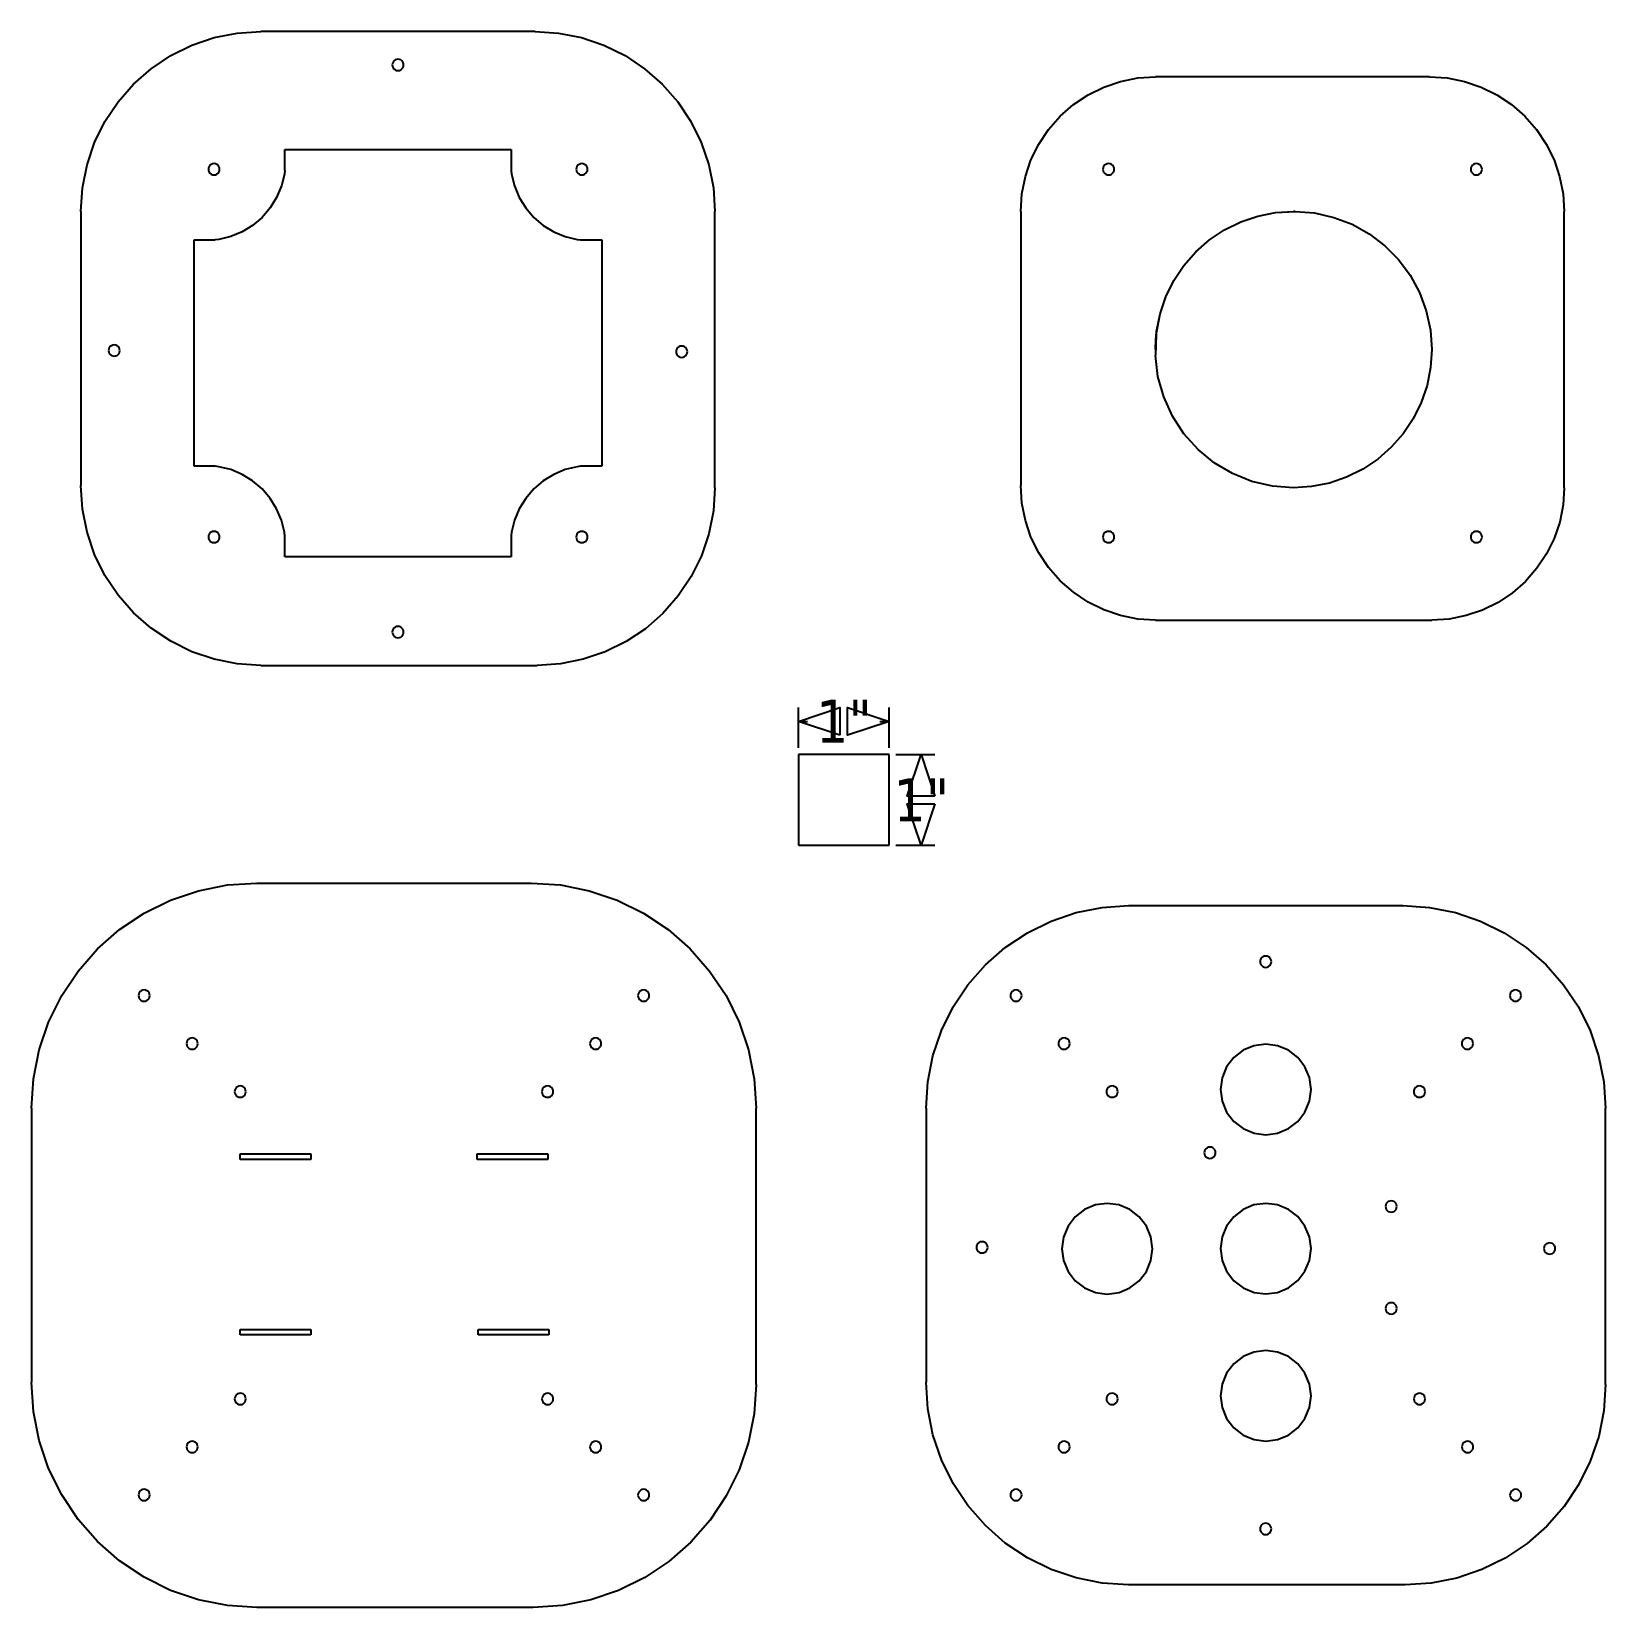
# Model space of a CAD drawing. Extents: x -8.3 to 9.1, y -8.4 to 9.
import ezdxf

# ---------------------------------------------------------------- set-up
doc = ezdxf.new("R2010")
doc.units = 0
doc.header["$MEASUREMENT"] = 0
doc.layers.get('0').update_dxf_attribs({"linetype": 'CONTINUOUS'})
doc.styles.add('TAHOMA', font='Tahoma', dxfattribs={"height": 0.2})

msp = doc.modelspace()

# ---------------------------------------------------------------- texts
at = {"color": 250, "char_height": 0.4749, "attachment_point": 7, "style": 'TAHOMA'}
for insert in [(0.387, 1.137), (1.242, 0.269)]:
    msp.add_mtext('1"', dxfattribs=dict(at, insert=insert))

# ---------------------------------------------------------------- linework, layer by layer
for p, q in [((-6.503, 8.839), (-6.257, 8.923)), ((-6.257, 8.923), (-6.002, 8.974)), ((-6.002, 8.974), (-5.743, 8.991)), ((-2.715, 8.991), (-5.743, 8.991)), ((-2.715, 8.991), (-2.456, 8.974)), ((-2.456, 8.974), (-2.201, 8.923)), ((-2.201, 8.923), (-1.955, 8.839)), ((-6.952, 8.58), (-6.736, 8.725)), ((-6.736, 8.725), (-6.503, 8.839)), ((-1.955, 8.839), (-1.722, 8.725)), ((-1.722, 8.725), (-1.506, 8.58)), ((-7.147, 8.409), (-6.952, 8.58)), ((-4.29, 8.639), (-4.292, 8.623)), ((-4.292, 8.623), (-4.29, 8.606)), ((-4.283, 8.654), (-4.29, 8.639)), ((-4.29, 8.606), (-4.283, 8.591)), ((-4.273, 8.667), (-4.283, 8.654)), ((-4.283, 8.591), (-4.273, 8.578)), ((-4.26, 8.677), (-4.273, 8.667)), ((-4.273, 8.578), (-4.26, 8.569)), ((-4.245, 8.683), (-4.26, 8.677)), ((-4.26, 8.569), (-4.245, 8.562)), ((-4.229, 8.685), (-4.245, 8.683)), ((-4.245, 8.562), (-4.229, 8.56)), ((-4.213, 8.683), (-4.229, 8.685)), ((-4.229, 8.56), (-4.213, 8.562)), ((-4.198, 8.677), (-4.213, 8.683)), ((-4.213, 8.562), (-4.198, 8.569)), ((-4.185, 8.667), (-4.198, 8.677)), ((-4.198, 8.569), (-4.185, 8.578)), ((-4.175, 8.654), (-4.185, 8.667)), ((-4.185, 8.578), (-4.175, 8.591)), ((-4.169, 8.639), (-4.175, 8.654)), ((-4.175, 8.591), (-4.169, 8.606)), ((-4.167, 8.623), (-4.169, 8.639)), ((-4.169, 8.606), (-4.167, 8.623)), ((-1.506, 8.58), (-1.311, 8.409)), ((-7.319, 8.214), (-7.147, 8.409)), ((-1.311, 8.409), (-1.14, 8.214)), ((3.389, 8.292), (3.563, 8.378)), ((3.563, 8.378), (3.747, 8.44)), ((3.747, 8.44), (3.938, 8.478)), ((3.938, 8.478), (4.132, 8.491)), ((7.16, 8.491), (4.132, 8.491)), ((7.16, 8.491), (7.354, 8.478)), ((7.354, 8.478), (7.544, 8.44)), ((7.544, 8.44), (7.728, 8.378)), ((7.728, 8.378), (7.903, 8.292)), ((-7.463, 7.998), (-7.319, 8.214)), ((-1.14, 8.214), (-0.995, 7.998)), ((3.081, 8.056), (3.227, 8.184)), ((3.227, 8.184), (3.389, 8.292)), ((7.903, 8.292), (8.064, 8.184)), ((8.064, 8.184), (8.211, 8.056)), ((2.953, 7.909), (3.081, 8.056)), ((8.211, 8.056), (8.339, 7.909)), ((-7.578, 7.765), (-7.463, 7.998)), ((-0.995, 7.998), (-0.88, 7.765)), ((2.845, 7.748), (2.953, 7.909)), ((8.339, 7.909), (8.447, 7.748)), ((-7.661, 7.519), (-7.578, 7.765)), ((-5.479, 7.689), (-2.979, 7.689)), ((-5.479, 7.455), (-5.479, 7.689)), ((-2.979, 7.689), (-2.979, 7.455)), ((-0.88, 7.765), (-0.797, 7.519)), ((2.759, 7.573), (2.845, 7.748)), ((8.447, 7.748), (8.533, 7.573)), ((-7.712, 7.264), (-7.661, 7.519)), ((-6.32, 7.486), (-6.322, 7.469)), ((-6.314, 7.501), (-6.32, 7.486)), ((-6.304, 7.514), (-6.314, 7.501)), ((-6.291, 7.524), (-6.304, 7.514)), ((-6.276, 7.53), (-6.291, 7.524)), ((-6.259, 7.532), (-6.276, 7.53)), ((-6.243, 7.53), (-6.259, 7.532)), ((-6.228, 7.524), (-6.243, 7.53)), ((-6.215, 7.514), (-6.228, 7.524)), ((-6.205, 7.501), (-6.215, 7.514)), ((-6.199, 7.486), (-6.205, 7.501)), ((-6.197, 7.469), (-6.199, 7.486)), ((-2.259, 7.486), (-2.261, 7.469)), ((-2.253, 7.501), (-2.259, 7.486)), ((-2.243, 7.514), (-2.253, 7.501)), ((-2.23, 7.524), (-2.243, 7.514)), ((-2.215, 7.53), (-2.23, 7.524)), ((-2.199, 7.532), (-2.215, 7.53)), ((-2.183, 7.53), (-2.199, 7.532)), ((-2.168, 7.524), (-2.183, 7.53)), ((-2.155, 7.514), (-2.168, 7.524)), ((-2.145, 7.501), (-2.155, 7.514)), ((-2.138, 7.486), (-2.145, 7.501)), ((-2.136, 7.469), (-2.138, 7.486)), ((-0.797, 7.519), (-0.746, 7.264)), ((2.697, 7.389), (2.759, 7.573)), ((3.555, 7.486), (3.553, 7.469)), ((3.561, 7.501), (3.555, 7.486)), ((3.571, 7.514), (3.561, 7.501)), ((3.584, 7.524), (3.571, 7.514)), ((3.599, 7.53), (3.584, 7.524)), ((3.616, 7.532), (3.599, 7.53)), ((3.632, 7.53), (3.616, 7.532)), ((3.647, 7.524), (3.632, 7.53)), ((3.66, 7.514), (3.647, 7.524)), ((3.67, 7.501), (3.66, 7.514)), ((3.676, 7.486), (3.67, 7.501)), ((3.678, 7.469), (3.676, 7.486)), ((7.616, 7.486), (7.614, 7.469)), ((7.622, 7.501), (7.616, 7.486)), ((7.632, 7.514), (7.622, 7.501)), ((7.645, 7.524), (7.632, 7.514)), ((7.66, 7.53), (7.645, 7.524)), ((7.676, 7.532), (7.66, 7.53)), ((7.692, 7.53), (7.676, 7.532)), ((7.707, 7.524), (7.692, 7.53)), ((7.72, 7.514), (7.707, 7.524)), ((7.73, 7.501), (7.72, 7.514)), ((7.737, 7.486), (7.73, 7.501)), ((7.739, 7.469), (7.737, 7.486)), ((8.533, 7.573), (8.595, 7.389)), ((-6.322, 7.469), (-6.32, 7.453)), ((-6.32, 7.453), (-6.314, 7.438)), ((-6.314, 7.438), (-6.304, 7.425)), ((-6.304, 7.425), (-6.291, 7.415)), ((-6.291, 7.415), (-6.276, 7.409)), ((-6.276, 7.409), (-6.259, 7.407)), ((-6.259, 7.407), (-6.243, 7.409)), ((-6.243, 7.409), (-6.228, 7.415)), ((-6.228, 7.415), (-6.215, 7.425)), ((-6.215, 7.425), (-6.205, 7.438)), ((-6.205, 7.438), (-6.199, 7.453)), ((-6.199, 7.453), (-6.197, 7.469)), ((-5.483, 7.417), (-5.516, 7.285)), ((-5.479, 7.455), (-5.483, 7.417)), ((-2.979, 7.455), (-2.976, 7.417)), ((-2.976, 7.417), (-2.943, 7.285)), ((-2.261, 7.469), (-2.259, 7.453)), ((-2.259, 7.453), (-2.253, 7.438)), ((-2.253, 7.438), (-2.243, 7.425)), ((-2.243, 7.425), (-2.23, 7.415)), ((-2.23, 7.415), (-2.215, 7.409)), ((-2.215, 7.409), (-2.199, 7.407)), ((-2.199, 7.407), (-2.183, 7.409)), ((-2.183, 7.409), (-2.168, 7.415)), ((-2.168, 7.415), (-2.155, 7.425)), ((-2.155, 7.425), (-2.145, 7.438)), ((-2.145, 7.438), (-2.138, 7.453)), ((-2.138, 7.453), (-2.136, 7.469)), ((2.659, 7.199), (2.697, 7.389)), ((3.553, 7.469), (3.555, 7.453)), ((3.555, 7.453), (3.561, 7.438)), ((3.561, 7.438), (3.571, 7.425)), ((3.571, 7.425), (3.584, 7.415)), ((3.584, 7.415), (3.599, 7.409)), ((3.599, 7.409), (3.616, 7.407)), ((3.616, 7.407), (3.632, 7.409)), ((3.632, 7.409), (3.647, 7.415)), ((3.647, 7.415), (3.66, 7.425)), ((3.66, 7.425), (3.67, 7.438)), ((3.67, 7.438), (3.676, 7.453)), ((3.676, 7.453), (3.678, 7.469)), ((7.614, 7.469), (7.616, 7.453)), ((7.616, 7.453), (7.622, 7.438)), ((7.622, 7.438), (7.632, 7.425)), ((7.632, 7.425), (7.645, 7.415)), ((7.645, 7.415), (7.66, 7.409)), ((7.66, 7.409), (7.676, 7.407)), ((7.676, 7.407), (7.692, 7.409)), ((7.692, 7.409), (7.707, 7.415)), ((7.707, 7.415), (7.72, 7.425)), ((7.72, 7.425), (7.73, 7.438)), ((7.73, 7.438), (7.737, 7.453)), ((7.737, 7.453), (7.739, 7.469)), ((8.595, 7.389), (8.633, 7.199)), ((-7.729, 7.005), (-7.712, 7.264)), ((-5.569, 7.159), (-5.64, 7.043)), ((-5.516, 7.285), (-5.569, 7.159)), ((-2.943, 7.285), (-2.89, 7.159)), ((-2.89, 7.159), (-2.818, 7.043)), ((-0.746, 7.264), (-0.729, 7.005)), ((2.646, 7.005), (2.659, 7.199)), ((8.633, 7.199), (8.646, 7.005)), ((-7.729, 7.005), (-7.729, 3.978)), ((-5.64, 7.043), (-5.729, 6.939)), ((-2.818, 7.043), (-2.729, 6.939)), ((-0.729, 3.953), (-0.729, 7.005)), ((2.646, 7.005), (2.646, 3.978)), ((5.263, 6.953), (5.459, 6.992)), ((5.459, 6.992), (5.675, 7.005)), ((5.459, 6.992), (5.658, 7.005)), ((5.675, 7.005), (5.658, 7.005)), ((5.675, 7.005), (5.89, 6.987)), ((5.89, 6.987), (6.101, 6.939)), ((8.646, 3.953), (8.646, 7.005)), ((-5.833, 6.85), (-5.949, 6.779)), ((-5.729, 6.939), (-5.833, 6.85)), ((-2.729, 6.939), (-2.625, 6.85)), ((-2.625, 6.85), (-2.509, 6.779)), ((4.729, 6.69), (4.895, 6.8)), ((4.895, 6.8), (5.074, 6.889)), ((5.074, 6.889), (5.263, 6.953)), ((6.101, 6.939), (6.303, 6.862)), ((6.303, 6.862), (6.492, 6.757)), ((-6.479, 4.19), (-6.479, 6.689)), ((-6.479, 6.689), (-6.245, 6.689)), ((-6.207, 6.693), (-6.245, 6.689)), ((-6.075, 6.726), (-6.207, 6.693)), ((-5.949, 6.779), (-6.075, 6.726)), ((-2.509, 6.779), (-2.384, 6.726)), ((-2.384, 6.726), (-2.251, 6.693)), ((-2.251, 6.693), (-2.213, 6.689)), ((-2.213, 6.689), (-1.979, 6.689)), ((-1.979, 6.689), (-1.979, 4.19)), ((4.579, 6.558), (4.729, 6.69)), ((6.492, 6.757), (6.664, 6.626)), ((6.664, 6.626), (6.816, 6.473)), ((4.447, 6.408), (4.579, 6.558)), ((6.816, 6.473), (6.945, 6.299)), ((4.336, 6.242), (4.447, 6.408)), ((6.945, 6.299), (7.048, 6.109)), ((4.248, 6.063), (4.336, 6.242)), ((7.048, 6.109), (7.123, 5.906)), ((4.184, 5.874), (4.248, 6.063)), ((4.144, 5.66), (4.184, 5.874)), ((4.145, 5.678), (4.184, 5.874)), ((7.123, 5.906), (7.169, 5.695)), ((4.132, 5.479), (4.139, 5.59)), ((4.141, 5.645), (4.133, 5.413)), ((4.139, 5.59), (4.144, 5.66)), ((4.141, 5.645), (4.144, 5.66)), ((4.144, 5.66), (4.145, 5.678)), ((7.169, 5.695), (7.184, 5.479)), ((-7.421, 5.484), (-7.424, 5.468)), ((-7.424, 5.468), (-7.421, 5.452)), ((-7.415, 5.499), (-7.421, 5.484)), ((-7.421, 5.452), (-7.415, 5.437)), ((-7.405, 5.512), (-7.415, 5.499)), ((-7.415, 5.437), (-7.405, 5.424)), ((-7.392, 5.522), (-7.405, 5.512)), ((-7.405, 5.424), (-7.392, 5.414)), ((-7.377, 5.529), (-7.392, 5.522)), ((-7.392, 5.414), (-7.377, 5.408)), ((-7.361, 5.531), (-7.377, 5.529)), ((-7.377, 5.408), (-7.361, 5.406)), ((-7.345, 5.529), (-7.361, 5.531)), ((-7.361, 5.406), (-7.345, 5.408)), ((-7.33, 5.522), (-7.345, 5.529)), ((-7.345, 5.408), (-7.33, 5.414)), ((-7.317, 5.512), (-7.33, 5.522)), ((-7.33, 5.414), (-7.317, 5.424)), ((-7.307, 5.499), (-7.317, 5.512)), ((-7.317, 5.424), (-7.307, 5.437)), ((-7.301, 5.484), (-7.307, 5.499)), ((-7.307, 5.437), (-7.301, 5.452)), ((-7.299, 5.468), (-7.301, 5.484)), ((-7.301, 5.452), (-7.299, 5.468)), ((-1.157, 5.472), (-1.159, 5.456)), ((-1.159, 5.456), (-1.157, 5.439)), ((-1.151, 5.487), (-1.157, 5.472)), ((-1.157, 5.439), (-1.151, 5.424)), ((-1.141, 5.5), (-1.151, 5.487)), ((-1.151, 5.424), (-1.141, 5.411)), ((-1.128, 5.51), (-1.141, 5.5)), ((-1.141, 5.411), (-1.128, 5.401)), ((-1.113, 5.516), (-1.128, 5.51)), ((-1.128, 5.401), (-1.113, 5.395)), ((-1.097, 5.518), (-1.113, 5.516)), ((-1.113, 5.395), (-1.097, 5.393)), ((-1.081, 5.516), (-1.097, 5.518)), ((-1.097, 5.393), (-1.081, 5.395)), ((-1.066, 5.51), (-1.081, 5.516)), ((-1.081, 5.395), (-1.066, 5.401)), ((-1.053, 5.5), (-1.066, 5.51)), ((-1.066, 5.401), (-1.053, 5.411)), ((-1.043, 5.487), (-1.053, 5.5)), ((-1.053, 5.411), (-1.043, 5.424)), ((-1.036, 5.472), (-1.043, 5.487)), ((-1.043, 5.424), (-1.036, 5.439)), ((-1.034, 5.456), (-1.036, 5.472)), ((-1.036, 5.439), (-1.034, 5.456)), ((4.161, 5.181), (4.133, 5.413)), ((7.184, 5.479), (7.171, 5.28)), ((7.171, 5.28), (7.132, 5.084)), ((4.224, 4.957), (4.161, 5.181)), ((7.132, 5.084), (7.068, 4.895)), ((4.32, 4.745), (4.224, 4.957)), ((7.068, 4.895), (6.979, 4.716)), ((4.447, 4.55), (4.32, 4.745)), ((6.979, 4.716), (6.869, 4.55)), ((4.603, 4.377), (4.447, 4.55)), ((6.869, 4.55), (6.737, 4.4)), ((4.783, 4.229), (4.603, 4.377)), ((6.737, 4.4), (6.587, 4.269)), ((-6.245, 4.19), (-6.479, 4.19)), ((-6.207, 4.186), (-6.245, 4.19)), ((-6.075, 4.153), (-6.207, 4.186)), ((-2.251, 4.186), (-2.384, 4.153)), ((-2.213, 4.19), (-2.251, 4.186)), ((-1.979, 4.19), (-2.213, 4.19)), ((4.983, 4.111), (4.783, 4.229)), ((6.587, 4.269), (6.421, 4.158)), ((-5.949, 4.1), (-6.075, 4.153)), ((-5.833, 4.028), (-5.949, 4.1)), ((-5.729, 3.94), (-5.833, 4.028)), ((-2.625, 4.028), (-2.729, 3.94)), ((-2.509, 4.1), (-2.625, 4.028)), ((-2.384, 4.153), (-2.509, 4.1)), ((5.199, 4.024), (4.983, 4.111)), ((5.426, 3.971), (5.199, 4.024)), ((6.053, 4.005), (5.857, 3.966)), ((6.242, 4.07), (6.053, 4.005)), ((6.421, 4.158), (6.242, 4.07)), ((-7.712, 3.718), (-7.729, 3.978)), ((-5.64, 3.836), (-5.729, 3.94)), ((-5.569, 3.72), (-5.64, 3.836)), ((-2.818, 3.836), (-2.89, 3.72)), ((-2.729, 3.94), (-2.818, 3.836)), ((-0.729, 3.953), (-0.746, 3.697)), ((2.659, 3.784), (2.646, 3.978)), ((5.658, 3.953), (5.426, 3.971)), ((5.857, 3.966), (5.658, 3.953)), ((8.646, 3.953), (8.633, 3.763)), ((-7.661, 3.464), (-7.712, 3.718)), ((-5.516, 3.594), (-5.569, 3.72)), ((-2.89, 3.72), (-2.943, 3.594)), ((-0.746, 3.697), (-0.796, 3.446)), ((2.697, 3.593), (2.659, 3.784)), ((8.633, 3.763), (8.596, 3.575)), ((-5.483, 3.462), (-5.516, 3.594)), ((-2.943, 3.594), (-2.976, 3.462)), ((2.759, 3.409), (2.697, 3.593)), ((8.596, 3.575), (8.535, 3.394)), ((-7.578, 3.218), (-7.661, 3.464)), ((-6.32, 3.426), (-6.322, 3.409)), ((-6.322, 3.409), (-6.32, 3.393)), ((-6.314, 3.441), (-6.32, 3.426)), ((-6.32, 3.393), (-6.314, 3.378)), ((-6.304, 3.454), (-6.314, 3.441)), ((-6.314, 3.378), (-6.304, 3.365)), ((-6.291, 3.463), (-6.304, 3.454)), ((-6.304, 3.365), (-6.291, 3.355)), ((-6.276, 3.47), (-6.291, 3.463)), ((-6.291, 3.355), (-6.276, 3.349)), ((-6.259, 3.472), (-6.276, 3.47)), ((-6.276, 3.349), (-6.259, 3.347)), ((-6.243, 3.47), (-6.259, 3.472)), ((-6.259, 3.347), (-6.243, 3.349)), ((-6.228, 3.463), (-6.243, 3.47)), ((-6.243, 3.349), (-6.228, 3.355)), ((-6.215, 3.454), (-6.228, 3.463)), ((-6.228, 3.355), (-6.215, 3.365)), ((-6.205, 3.441), (-6.215, 3.454)), ((-6.215, 3.365), (-6.205, 3.378)), ((-6.199, 3.426), (-6.205, 3.441)), ((-6.205, 3.378), (-6.199, 3.393)), ((-6.197, 3.409), (-6.199, 3.426)), ((-6.199, 3.393), (-6.197, 3.409)), ((-5.479, 3.424), (-5.483, 3.462)), ((-5.479, 3.19), (-5.479, 3.424)), ((-2.976, 3.462), (-2.979, 3.424)), ((-2.979, 3.424), (-2.979, 3.19)), ((-2.259, 3.426), (-2.261, 3.409)), ((-2.261, 3.409), (-2.259, 3.393)), ((-2.253, 3.441), (-2.259, 3.426)), ((-2.259, 3.393), (-2.253, 3.378)), ((-2.243, 3.454), (-2.253, 3.441)), ((-2.253, 3.378), (-2.243, 3.365)), ((-2.23, 3.463), (-2.243, 3.454)), ((-2.243, 3.365), (-2.23, 3.355)), ((-2.215, 3.47), (-2.23, 3.463)), ((-2.23, 3.355), (-2.215, 3.349)), ((-2.199, 3.472), (-2.215, 3.47)), ((-2.215, 3.349), (-2.199, 3.347)), ((-2.183, 3.47), (-2.199, 3.472)), ((-2.199, 3.347), (-2.183, 3.349)), ((-2.168, 3.463), (-2.183, 3.47)), ((-2.183, 3.349), (-2.168, 3.355)), ((-2.155, 3.454), (-2.168, 3.463)), ((-2.168, 3.355), (-2.155, 3.365)), ((-2.145, 3.441), (-2.155, 3.454)), ((-2.155, 3.365), (-2.145, 3.378)), ((-2.138, 3.426), (-2.145, 3.441)), ((-2.145, 3.378), (-2.138, 3.393)), ((-2.136, 3.409), (-2.138, 3.426)), ((-2.138, 3.393), (-2.136, 3.409)), ((-0.796, 3.446), (-0.878, 3.203)), ((2.845, 3.235), (2.759, 3.409)), ((3.555, 3.426), (3.553, 3.409)), ((3.553, 3.409), (3.555, 3.393)), ((3.561, 3.441), (3.555, 3.426)), ((3.555, 3.393), (3.561, 3.378)), ((3.571, 3.454), (3.561, 3.441)), ((3.561, 3.378), (3.571, 3.365)), ((3.584, 3.463), (3.571, 3.454)), ((3.571, 3.365), (3.584, 3.355)), ((3.599, 3.47), (3.584, 3.463)), ((3.584, 3.355), (3.599, 3.349)), ((3.616, 3.472), (3.599, 3.47)), ((3.599, 3.349), (3.616, 3.347)), ((3.632, 3.47), (3.616, 3.472)), ((3.616, 3.347), (3.632, 3.349)), ((3.647, 3.463), (3.632, 3.47)), ((3.632, 3.349), (3.647, 3.355)), ((3.66, 3.454), (3.647, 3.463)), ((3.647, 3.355), (3.66, 3.365)), ((3.67, 3.441), (3.66, 3.454)), ((3.66, 3.365), (3.67, 3.378)), ((3.676, 3.426), (3.67, 3.441)), ((3.67, 3.378), (3.676, 3.393)), ((3.678, 3.409), (3.676, 3.426)), ((3.676, 3.393), (3.678, 3.409)), ((7.616, 3.426), (7.614, 3.409)), ((7.614, 3.409), (7.616, 3.393)), ((7.622, 3.441), (7.616, 3.426)), ((7.616, 3.393), (7.622, 3.378)), ((7.632, 3.454), (7.622, 3.441)), ((7.622, 3.378), (7.632, 3.365)), ((7.645, 3.463), (7.632, 3.454)), ((7.632, 3.365), (7.645, 3.355)), ((7.66, 3.47), (7.645, 3.463)), ((7.645, 3.355), (7.66, 3.349)), ((7.676, 3.472), (7.66, 3.47)), ((7.66, 3.349), (7.676, 3.347)), ((7.692, 3.47), (7.676, 3.472)), ((7.676, 3.347), (7.692, 3.349)), ((7.707, 3.463), (7.692, 3.47)), ((7.692, 3.349), (7.707, 3.355)), ((7.72, 3.454), (7.707, 3.463)), ((7.707, 3.355), (7.72, 3.365)), ((7.73, 3.441), (7.72, 3.454)), ((7.72, 3.365), (7.73, 3.378)), ((7.737, 3.426), (7.73, 3.441)), ((7.73, 3.378), (7.737, 3.393)), ((7.739, 3.409), (7.737, 3.426)), ((7.737, 3.393), (7.739, 3.409)), ((8.535, 3.394), (8.45, 3.223)), ((-7.463, 2.985), (-7.578, 3.218)), ((-2.979, 3.19), (-5.479, 3.19)), ((-0.878, 3.203), (-0.992, 2.973)), ((2.953, 3.073), (2.845, 3.235)), ((8.45, 3.223), (8.344, 3.064)), ((-7.319, 2.769), (-7.463, 2.985)), ((-0.992, 2.973), (-1.135, 2.759)), ((3.081, 2.927), (2.953, 3.073)), ((8.344, 3.064), (8.218, 2.92)), ((3.227, 2.799), (3.081, 2.927)), ((3.389, 2.691), (3.227, 2.799)), ((8.074, 2.794), (7.915, 2.688)), ((8.218, 2.92), (8.074, 2.794)), ((-7.147, 2.573), (-7.319, 2.769)), ((-1.135, 2.759), (-1.304, 2.566)), ((3.563, 2.605), (3.389, 2.691)), ((7.915, 2.688), (7.743, 2.603)), ((-6.952, 2.402), (-7.147, 2.573)), ((-1.304, 2.566), (-1.497, 2.397)), ((3.747, 2.542), (3.563, 2.605)), ((3.938, 2.504), (3.747, 2.542)), ((4.132, 2.492), (3.938, 2.504)), ((4.132, 2.492), (7.184, 2.492)), ((7.375, 2.504), (7.184, 2.492)), ((7.562, 2.541), (7.375, 2.504)), ((7.743, 2.603), (7.562, 2.541)), ((-6.736, 2.258), (-6.952, 2.402)), ((-4.29, 2.376), (-4.292, 2.359)), ((-4.292, 2.359), (-4.29, 2.343)), ((-4.283, 2.391), (-4.29, 2.376)), ((-4.29, 2.343), (-4.283, 2.328)), ((-4.273, 2.404), (-4.283, 2.391)), ((-4.283, 2.328), (-4.273, 2.315)), ((-4.26, 2.414), (-4.273, 2.404)), ((-4.273, 2.315), (-4.26, 2.305)), ((-4.245, 2.42), (-4.26, 2.414)), ((-4.26, 2.305), (-4.245, 2.299)), ((-4.229, 2.422), (-4.245, 2.42)), ((-4.245, 2.299), (-4.229, 2.297)), ((-4.213, 2.42), (-4.229, 2.422)), ((-4.229, 2.297), (-4.213, 2.299)), ((-4.198, 2.414), (-4.213, 2.42)), ((-4.213, 2.299), (-4.198, 2.305)), ((-4.185, 2.404), (-4.198, 2.414)), ((-4.198, 2.305), (-4.185, 2.315)), ((-4.175, 2.391), (-4.185, 2.404)), ((-4.185, 2.315), (-4.175, 2.328)), ((-4.169, 2.376), (-4.175, 2.391)), ((-4.175, 2.328), (-4.169, 2.343)), ((-4.167, 2.359), (-4.169, 2.376)), ((-4.169, 2.343), (-4.167, 2.359)), ((-1.497, 2.397), (-1.71, 2.255)), ((-6.503, 2.143), (-6.736, 2.258)), ((-6.257, 2.059), (-6.503, 2.143)), ((-1.94, 2.141), (-2.183, 2.059)), ((-1.71, 2.255), (-1.94, 2.141)), ((-6.002, 2.009), (-6.257, 2.059)), ((-5.743, 1.992), (-6.002, 2.009)), ((-5.743, 1.992), (-2.691, 1.992)), ((-2.435, 2.009), (-2.691, 1.992)), ((-2.183, 2.059), (-2.435, 2.009)), ((0.192, 1.007), (0.192, 0.007)), ((1.192, 1.007), (0.192, 1.007)), ((1.192, 0.007), (1.192, 1.007)), ((0.192, 0.007), (1.192, 0.007)), ((-6.739, -0.6), (-6.431, -0.496)), ((-6.431, -0.496), (-6.112, -0.432)), ((-6.112, -0.432), (-5.788, -0.411)), ((-5.788, -0.411), (-2.76, -0.411)), ((-2.76, -0.411), (-2.436, -0.432)), ((-2.436, -0.432), (-2.117, -0.496)), ((-2.117, -0.496), (-1.809, -0.6)), ((-7.031, -0.744), (-6.739, -0.6)), ((-1.809, -0.6), (-1.517, -0.744)), ((3.259, -0.737), (3.545, -0.68)), ((3.545, -0.68), (3.837, -0.661)), ((3.837, -0.661), (6.865, -0.661)), ((6.865, -0.661), (7.157, -0.68)), ((7.157, -0.68), (7.444, -0.737)), ((-7.301, -0.925), (-7.031, -0.744)), ((-1.517, -0.744), (-1.247, -0.925)), ((2.719, -0.961), (2.982, -0.831)), ((2.982, -0.831), (3.259, -0.737)), ((7.444, -0.737), (7.721, -0.831)), ((7.721, -0.831), (7.983, -0.961)), ((-7.546, -1.139), (-7.301, -0.925)), ((-1.247, -0.925), (-1.002, -1.139)), ((2.476, -1.123), (2.719, -0.961)), ((7.983, -0.961), (8.226, -1.123)), ((-7.76, -1.384), (-7.546, -1.139)), ((-1.002, -1.139), (-0.788, -1.384)), ((2.256, -1.316), (2.476, -1.123)), ((5.351, -1.217), (5.335, -1.219)), ((5.367, -1.219), (5.351, -1.217)), ((8.226, -1.123), (8.446, -1.316)), ((-7.941, -1.654), (-7.76, -1.384)), ((-0.788, -1.384), (-0.607, -1.654)), ((2.063, -1.536), (2.256, -1.316)), ((5.291, -1.263), (5.289, -1.279)), ((5.289, -1.279), (5.291, -1.295)), ((5.297, -1.248), (5.291, -1.263)), ((5.291, -1.295), (5.297, -1.31)), ((5.307, -1.235), (5.297, -1.248)), ((5.297, -1.31), (5.307, -1.323)), ((5.32, -1.225), (5.307, -1.235)), ((5.307, -1.323), (5.32, -1.333)), ((5.335, -1.219), (5.32, -1.225)), ((5.32, -1.333), (5.335, -1.339)), ((5.335, -1.339), (5.351, -1.342)), ((5.351, -1.342), (5.367, -1.339)), ((5.382, -1.225), (5.367, -1.219)), ((5.367, -1.339), (5.382, -1.333)), ((5.395, -1.235), (5.382, -1.225)), ((5.382, -1.333), (5.395, -1.323)), ((5.405, -1.248), (5.395, -1.235)), ((5.395, -1.323), (5.405, -1.31)), ((5.411, -1.263), (5.405, -1.248)), ((5.405, -1.31), (5.411, -1.295)), ((5.414, -1.279), (5.411, -1.263)), ((5.411, -1.295), (5.414, -1.279)), ((8.446, -1.316), (8.639, -1.536)), ((1.901, -1.779), (2.063, -1.536)), ((8.639, -1.536), (8.802, -1.779)), ((-8.085, -1.946), (-7.941, -1.654)), ((-7.091, -1.638), (-7.093, -1.654)), ((-7.093, -1.654), (-7.091, -1.67)), ((-7.085, -1.623), (-7.091, -1.638)), ((-7.091, -1.67), (-7.085, -1.685)), ((-7.075, -1.61), (-7.085, -1.623)), ((-7.085, -1.685), (-7.075, -1.698)), ((-7.062, -1.6), (-7.075, -1.61)), ((-7.075, -1.698), (-7.062, -1.708)), ((-7.047, -1.594), (-7.062, -1.6)), ((-7.062, -1.708), (-7.047, -1.714)), ((-7.031, -1.592), (-7.047, -1.594)), ((-7.047, -1.714), (-7.031, -1.717)), ((-7.015, -1.594), (-7.031, -1.592)), ((-7.031, -1.717), (-7.015, -1.714)), ((-7, -1.6), (-7.015, -1.594)), ((-7.015, -1.714), (-7, -1.708)), ((-6.987, -1.61), (-7, -1.6)), ((-7, -1.708), (-6.987, -1.698)), ((-6.977, -1.623), (-6.987, -1.61)), ((-6.987, -1.698), (-6.977, -1.685)), ((-6.97, -1.638), (-6.977, -1.623)), ((-6.977, -1.685), (-6.97, -1.67)), ((-6.968, -1.654), (-6.97, -1.638)), ((-6.97, -1.67), (-6.968, -1.654)), ((-1.577, -1.638), (-1.579, -1.654)), ((-1.579, -1.654), (-1.577, -1.67)), ((-1.571, -1.623), (-1.577, -1.638)), ((-1.577, -1.67), (-1.571, -1.685)), ((-1.561, -1.61), (-1.571, -1.623)), ((-1.571, -1.685), (-1.561, -1.698)), ((-1.548, -1.6), (-1.561, -1.61)), ((-1.561, -1.698), (-1.548, -1.708)), ((-1.533, -1.594), (-1.548, -1.6)), ((-1.548, -1.708), (-1.533, -1.714)), ((-1.517, -1.592), (-1.533, -1.594)), ((-1.533, -1.714), (-1.517, -1.717)), ((-1.501, -1.594), (-1.517, -1.592)), ((-1.517, -1.717), (-1.501, -1.714)), ((-1.486, -1.6), (-1.501, -1.594)), ((-1.501, -1.714), (-1.486, -1.708)), ((-1.473, -1.61), (-1.486, -1.6)), ((-1.486, -1.708), (-1.473, -1.698)), ((-1.463, -1.623), (-1.473, -1.61)), ((-1.473, -1.698), (-1.463, -1.685)), ((-1.457, -1.638), (-1.463, -1.623)), ((-1.463, -1.685), (-1.457, -1.67)), ((-1.454, -1.654), (-1.457, -1.638)), ((-1.457, -1.67), (-1.454, -1.654)), ((-0.607, -1.654), (-0.463, -1.946)), ((2.534, -1.638), (2.532, -1.654)), ((2.532, -1.654), (2.534, -1.67)), ((2.54, -1.623), (2.534, -1.638)), ((2.534, -1.67), (2.54, -1.685)), ((2.55, -1.61), (2.54, -1.623)), ((2.54, -1.685), (2.55, -1.698)), ((2.563, -1.6), (2.55, -1.61)), ((2.55, -1.698), (2.563, -1.708)), ((2.578, -1.594), (2.563, -1.6)), ((2.563, -1.708), (2.578, -1.714)), ((2.594, -1.592), (2.578, -1.594)), ((2.578, -1.714), (2.594, -1.717)), ((2.61, -1.594), (2.594, -1.592)), ((2.594, -1.717), (2.61, -1.714)), ((2.625, -1.6), (2.61, -1.594)), ((2.61, -1.714), (2.625, -1.708)), ((2.638, -1.61), (2.625, -1.6)), ((2.625, -1.708), (2.638, -1.698)), ((2.648, -1.623), (2.638, -1.61)), ((2.638, -1.698), (2.648, -1.685)), ((2.655, -1.638), (2.648, -1.623)), ((2.648, -1.685), (2.655, -1.67)), ((2.657, -1.654), (2.655, -1.638)), ((2.655, -1.67), (2.657, -1.654)), ((8.048, -1.638), (8.046, -1.654)), ((8.046, -1.654), (8.048, -1.67)), ((8.054, -1.623), (8.048, -1.638)), ((8.048, -1.67), (8.054, -1.685)), ((8.064, -1.61), (8.054, -1.623)), ((8.054, -1.685), (8.064, -1.698)), ((8.077, -1.6), (8.064, -1.61)), ((8.064, -1.698), (8.077, -1.708)), ((8.092, -1.594), (8.077, -1.6)), ((8.077, -1.708), (8.092, -1.714)), ((8.108, -1.592), (8.092, -1.594)), ((8.092, -1.714), (8.108, -1.717)), ((8.124, -1.594), (8.108, -1.592)), ((8.108, -1.717), (8.124, -1.714)), ((8.139, -1.6), (8.124, -1.594)), ((8.124, -1.714), (8.139, -1.708)), ((8.152, -1.61), (8.139, -1.6)), ((8.139, -1.708), (8.152, -1.698)), ((8.162, -1.623), (8.152, -1.61)), ((8.152, -1.698), (8.162, -1.685)), ((8.168, -1.638), (8.162, -1.623)), ((8.162, -1.685), (8.168, -1.67)), ((8.171, -1.654), (8.168, -1.638)), ((8.168, -1.67), (8.171, -1.654)), ((1.771, -2.041), (1.901, -1.779)), ((8.802, -1.779), (8.931, -2.041)), ((-8.189, -2.254), (-8.085, -1.946)), ((-0.463, -1.946), (-0.359, -2.254)), ((1.677, -2.318), (1.771, -2.041)), ((8.931, -2.041), (9.025, -2.318)), ((-8.253, -2.572), (-8.189, -2.254)), ((-6.561, -2.168), (-6.563, -2.184)), ((-6.563, -2.184), (-6.561, -2.2)), ((-6.555, -2.153), (-6.561, -2.168)), ((-6.561, -2.2), (-6.555, -2.216)), ((-6.545, -2.14), (-6.555, -2.153)), ((-6.555, -2.216), (-6.545, -2.228)), ((-6.532, -2.13), (-6.545, -2.14)), ((-6.545, -2.228), (-6.532, -2.238)), ((-6.517, -2.124), (-6.532, -2.13)), ((-6.532, -2.238), (-6.517, -2.245)), ((-6.5, -2.122), (-6.517, -2.124)), ((-6.517, -2.245), (-6.5, -2.247)), ((-6.484, -2.124), (-6.5, -2.122)), ((-6.5, -2.247), (-6.484, -2.245)), ((-6.469, -2.13), (-6.484, -2.124)), ((-6.484, -2.245), (-6.469, -2.238)), ((-6.456, -2.14), (-6.469, -2.13)), ((-6.469, -2.238), (-6.456, -2.228)), ((-6.446, -2.153), (-6.456, -2.14)), ((-6.456, -2.228), (-6.446, -2.216)), ((-6.44, -2.168), (-6.446, -2.153)), ((-6.446, -2.216), (-6.44, -2.2)), ((-6.438, -2.184), (-6.44, -2.168)), ((-6.44, -2.2), (-6.438, -2.184)), ((-2.108, -2.168), (-2.11, -2.184)), ((-2.11, -2.184), (-2.108, -2.2)), ((-2.101, -2.153), (-2.108, -2.168)), ((-2.108, -2.2), (-2.101, -2.216)), ((-2.091, -2.14), (-2.101, -2.153)), ((-2.101, -2.216), (-2.091, -2.228)), ((-2.079, -2.13), (-2.091, -2.14)), ((-2.091, -2.228), (-2.079, -2.238)), ((-2.063, -2.124), (-2.079, -2.13)), ((-2.079, -2.238), (-2.063, -2.245)), ((-2.047, -2.122), (-2.063, -2.124)), ((-2.063, -2.245), (-2.047, -2.247)), ((-2.031, -2.124), (-2.047, -2.122)), ((-2.047, -2.247), (-2.031, -2.245)), ((-2.016, -2.13), (-2.031, -2.124)), ((-2.031, -2.245), (-2.016, -2.238)), ((-2.003, -2.14), (-2.016, -2.13)), ((-2.016, -2.238), (-2.003, -2.228)), ((-1.993, -2.153), (-2.003, -2.14)), ((-2.003, -2.228), (-1.993, -2.216)), ((-1.987, -2.168), (-1.993, -2.153)), ((-1.993, -2.216), (-1.987, -2.2)), ((-1.985, -2.184), (-1.987, -2.168)), ((-1.987, -2.2), (-1.985, -2.184)), ((-0.359, -2.254), (-0.295, -2.572)), ((3.064, -2.168), (3.062, -2.184)), ((3.062, -2.184), (3.064, -2.2)), ((3.07, -2.153), (3.064, -2.168)), ((3.064, -2.2), (3.07, -2.216)), ((3.08, -2.14), (3.07, -2.153)), ((3.07, -2.216), (3.08, -2.228)), ((3.093, -2.13), (3.08, -2.14)), ((3.08, -2.228), (3.093, -2.238)), ((3.108, -2.124), (3.093, -2.13)), ((3.093, -2.238), (3.108, -2.245)), ((3.125, -2.122), (3.108, -2.124)), ((3.108, -2.245), (3.125, -2.247)), ((3.141, -2.124), (3.125, -2.122)), ((3.125, -2.247), (3.141, -2.245)), ((3.156, -2.13), (3.141, -2.124)), ((3.141, -2.245), (3.156, -2.238)), ((3.169, -2.14), (3.156, -2.13)), ((3.156, -2.238), (3.169, -2.228)), ((3.179, -2.153), (3.169, -2.14)), ((3.169, -2.228), (3.179, -2.216)), ((3.185, -2.168), (3.179, -2.153)), ((3.179, -2.216), (3.185, -2.2)), ((3.187, -2.184), (3.185, -2.168)), ((3.185, -2.2), (3.187, -2.184)), ((5.101, -2.257), (4.997, -2.337)), ((5.221, -2.207), (5.101, -2.257)), ((5.351, -2.19), (5.221, -2.207)), ((5.48, -2.207), (5.351, -2.19)), ((5.601, -2.257), (5.48, -2.207)), ((5.704, -2.336), (5.601, -2.257)), ((7.517, -2.168), (7.515, -2.184)), ((7.515, -2.184), (7.517, -2.2)), ((7.524, -2.153), (7.517, -2.168)), ((7.517, -2.2), (7.524, -2.216)), ((7.534, -2.14), (7.524, -2.153)), ((7.524, -2.216), (7.534, -2.228)), ((7.546, -2.13), (7.534, -2.14)), ((7.534, -2.228), (7.546, -2.238)), ((7.562, -2.124), (7.546, -2.13)), ((7.546, -2.238), (7.562, -2.245)), ((7.578, -2.122), (7.562, -2.124)), ((7.562, -2.245), (7.578, -2.247)), ((7.594, -2.124), (7.578, -2.122)), ((7.578, -2.247), (7.594, -2.245)), ((7.609, -2.13), (7.594, -2.124)), ((7.594, -2.245), (7.609, -2.238)), ((7.622, -2.14), (7.609, -2.13)), ((7.609, -2.238), (7.622, -2.228)), ((7.632, -2.153), (7.622, -2.14)), ((7.622, -2.228), (7.632, -2.216)), ((7.638, -2.168), (7.632, -2.153)), ((7.632, -2.216), (7.638, -2.2)), ((7.64, -2.184), (7.638, -2.168)), ((7.638, -2.2), (7.64, -2.184)), ((1.62, -2.605), (1.677, -2.318)), ((4.997, -2.337), (4.918, -2.44)), ((5.784, -2.44), (5.704, -2.336)), ((9.025, -2.318), (9.082, -2.605)), ((-8.274, -2.897), (-8.253, -2.572)), ((-0.295, -2.572), (-0.274, -2.897)), ((1.601, -2.897), (1.62, -2.605)), ((4.868, -2.561), (4.851, -2.69)), ((4.918, -2.44), (4.868, -2.561)), ((5.834, -2.56), (5.784, -2.44)), ((5.851, -2.69), (5.834, -2.56)), ((9.082, -2.605), (9.101, -2.897)), ((-6.031, -2.698), (-6.033, -2.715)), ((-6.033, -2.715), (-6.031, -2.731)), ((-6.024, -2.683), (-6.031, -2.698)), ((-6.031, -2.731), (-6.024, -2.746)), ((-6.014, -2.67), (-6.024, -2.683)), ((-6.024, -2.746), (-6.014, -2.759)), ((-6.001, -2.66), (-6.014, -2.67)), ((-6.014, -2.759), (-6.001, -2.769)), ((-5.986, -2.654), (-6.001, -2.66)), ((-6.001, -2.769), (-5.986, -2.775)), ((-5.97, -2.652), (-5.986, -2.654)), ((-5.986, -2.775), (-5.97, -2.777)), ((-5.954, -2.654), (-5.97, -2.652)), ((-5.97, -2.777), (-5.954, -2.775)), ((-5.939, -2.66), (-5.954, -2.654)), ((-5.954, -2.775), (-5.939, -2.769)), ((-5.926, -2.67), (-5.939, -2.66)), ((-5.939, -2.769), (-5.926, -2.759)), ((-5.916, -2.683), (-5.926, -2.67)), ((-5.926, -2.759), (-5.916, -2.746)), ((-5.91, -2.698), (-5.916, -2.683)), ((-5.916, -2.746), (-5.91, -2.731)), ((-5.908, -2.715), (-5.91, -2.698)), ((-5.91, -2.731), (-5.908, -2.715)), ((-2.638, -2.698), (-2.64, -2.715)), ((-2.64, -2.715), (-2.638, -2.731)), ((-2.632, -2.683), (-2.638, -2.698)), ((-2.638, -2.731), (-2.632, -2.746)), ((-2.622, -2.67), (-2.632, -2.683)), ((-2.632, -2.746), (-2.622, -2.759)), ((-2.609, -2.66), (-2.622, -2.67)), ((-2.622, -2.759), (-2.609, -2.769)), ((-2.594, -2.654), (-2.609, -2.66)), ((-2.609, -2.769), (-2.594, -2.775)), ((-2.578, -2.652), (-2.594, -2.654)), ((-2.594, -2.775), (-2.578, -2.777)), ((-2.561, -2.654), (-2.578, -2.652)), ((-2.578, -2.777), (-2.561, -2.775)), ((-2.546, -2.66), (-2.561, -2.654)), ((-2.561, -2.775), (-2.546, -2.769)), ((-2.533, -2.67), (-2.546, -2.66)), ((-2.546, -2.769), (-2.533, -2.759)), ((-2.523, -2.683), (-2.533, -2.67)), ((-2.533, -2.759), (-2.523, -2.746)), ((-2.517, -2.698), (-2.523, -2.683)), ((-2.523, -2.746), (-2.517, -2.731)), ((-2.515, -2.715), (-2.517, -2.698)), ((-2.517, -2.731), (-2.515, -2.715)), ((3.594, -2.698), (3.592, -2.715)), ((3.592, -2.715), (3.594, -2.731)), ((3.601, -2.683), (3.594, -2.698)), ((3.594, -2.731), (3.601, -2.746)), ((3.611, -2.67), (3.601, -2.683)), ((3.601, -2.746), (3.611, -2.759)), ((3.624, -2.66), (3.611, -2.67)), ((3.611, -2.759), (3.624, -2.769)), ((3.639, -2.654), (3.624, -2.66)), ((3.624, -2.769), (3.639, -2.775)), ((3.655, -2.652), (3.639, -2.654)), ((3.639, -2.775), (3.655, -2.777)), ((3.671, -2.654), (3.655, -2.652)), ((3.655, -2.777), (3.671, -2.775)), ((3.686, -2.66), (3.671, -2.654)), ((3.671, -2.775), (3.686, -2.769)), ((3.699, -2.67), (3.686, -2.66)), ((3.686, -2.769), (3.699, -2.759)), ((3.709, -2.683), (3.699, -2.67)), ((3.699, -2.759), (3.709, -2.746)), ((3.715, -2.698), (3.709, -2.683)), ((3.709, -2.746), (3.715, -2.731)), ((3.717, -2.715), (3.715, -2.698)), ((3.715, -2.731), (3.717, -2.715)), ((4.851, -2.69), (4.868, -2.82)), ((5.834, -2.819), (5.851, -2.69)), ((6.987, -2.698), (6.985, -2.715)), ((6.985, -2.715), (6.987, -2.731)), ((6.993, -2.683), (6.987, -2.698)), ((6.987, -2.731), (6.993, -2.746)), ((7.003, -2.67), (6.993, -2.683)), ((6.993, -2.746), (7.003, -2.759)), ((7.016, -2.66), (7.003, -2.67)), ((7.003, -2.759), (7.016, -2.769)), ((7.031, -2.654), (7.016, -2.66)), ((7.016, -2.769), (7.031, -2.775)), ((7.047, -2.652), (7.031, -2.654)), ((7.031, -2.775), (7.047, -2.777)), ((7.064, -2.654), (7.047, -2.652)), ((7.047, -2.777), (7.064, -2.775)), ((7.079, -2.66), (7.064, -2.654)), ((7.064, -2.775), (7.079, -2.769)), ((7.092, -2.67), (7.079, -2.66)), ((7.079, -2.769), (7.092, -2.759)), ((7.102, -2.683), (7.092, -2.67)), ((7.092, -2.759), (7.102, -2.746)), ((7.108, -2.698), (7.102, -2.683)), ((7.102, -2.746), (7.108, -2.731)), ((7.11, -2.715), (7.108, -2.698)), ((7.108, -2.731), (7.11, -2.715)), ((-8.274, -2.897), (-8.274, -5.924)), ((-0.274, -5.948), (-0.274, -2.897)), ((1.601, -2.897), (1.601, -5.924)), ((4.868, -2.82), (4.918, -2.94)), ((4.918, -2.94), (4.998, -3.044)), ((5.705, -3.043), (5.784, -2.94)), ((5.784, -2.94), (5.834, -2.819)), ((9.101, -5.948), (9.101, -2.897)), ((4.998, -3.044), (5.101, -3.123)), ((5.101, -3.123), (5.222, -3.173)), ((5.481, -3.173), (5.601, -3.123)), ((5.601, -3.123), (5.705, -3.043)), ((5.222, -3.173), (5.351, -3.19)), ((5.351, -3.19), (5.481, -3.173)), ((-5.97, -3.402), (-5.189, -3.402)), ((-5.97, -3.464), (-5.97, -3.402)), ((-5.189, -3.464), (-5.97, -3.464)), ((-5.189, -3.402), (-5.189, -3.464)), ((-3.356, -3.464), (-3.356, -3.402)), ((-3.356, -3.402), (-2.574, -3.402)), ((-2.574, -3.464), (-3.356, -3.464)), ((-2.574, -3.402), (-2.574, -3.464)), ((4.674, -3.373), (4.672, -3.389)), ((4.672, -3.389), (4.674, -3.405)), ((4.68, -3.357), (4.674, -3.373)), ((4.674, -3.405), (4.68, -3.42)), ((4.69, -3.345), (4.68, -3.357)), ((4.68, -3.42), (4.69, -3.433)), ((4.703, -3.335), (4.69, -3.345)), ((4.69, -3.433), (4.703, -3.443)), ((4.718, -3.328), (4.703, -3.335)), ((4.703, -3.443), (4.718, -3.449)), ((4.734, -3.326), (4.718, -3.328)), ((4.718, -3.449), (4.734, -3.451)), ((4.751, -3.328), (4.734, -3.326)), ((4.734, -3.451), (4.751, -3.449)), ((4.766, -3.335), (4.751, -3.328)), ((4.751, -3.449), (4.766, -3.443)), ((4.779, -3.345), (4.766, -3.335)), ((4.766, -3.443), (4.779, -3.433)), ((4.789, -3.357), (4.779, -3.345)), ((4.779, -3.433), (4.789, -3.42)), ((4.795, -3.373), (4.789, -3.357)), ((4.789, -3.42), (4.795, -3.405)), ((4.797, -3.389), (4.795, -3.373)), ((4.795, -3.405), (4.797, -3.389)), ((3.471, -3.966), (3.351, -4.016)), ((3.601, -3.949), (3.471, -3.966)), ((3.73, -3.966), (3.601, -3.949)), ((3.851, -4.016), (3.73, -3.966)), ((5.221, -3.965), (5.101, -4.015)), ((5.351, -3.948), (5.221, -3.965)), ((5.48, -3.965), (5.351, -3.948)), ((5.601, -4.015), (5.48, -3.965)), ((6.675, -3.966), (6.673, -3.983)), ((6.673, -3.983), (6.675, -3.999)), ((6.681, -3.951), (6.675, -3.966)), ((6.675, -3.999), (6.681, -4.014)), ((6.691, -3.938), (6.681, -3.951)), ((6.704, -3.928), (6.691, -3.938)), ((6.719, -3.922), (6.704, -3.928)), ((6.736, -3.92), (6.719, -3.922)), ((6.752, -3.922), (6.736, -3.92)), ((6.767, -3.928), (6.752, -3.922)), ((6.78, -3.938), (6.767, -3.928)), ((6.79, -3.951), (6.78, -3.938)), ((6.796, -3.966), (6.79, -3.951)), ((6.79, -4.014), (6.796, -3.999)), ((6.798, -3.983), (6.796, -3.966)), ((6.796, -3.999), (6.798, -3.983)), ((3.247, -4.096), (3.168, -4.199)), ((3.351, -4.016), (3.247, -4.096)), ((3.954, -4.095), (3.851, -4.016)), ((4.034, -4.199), (3.954, -4.095)), ((4.997, -4.095), (4.918, -4.198)), ((5.101, -4.015), (4.997, -4.095)), ((5.704, -4.094), (5.601, -4.015)), ((5.784, -4.198), (5.704, -4.094)), ((6.681, -4.014), (6.691, -4.027)), ((6.691, -4.027), (6.704, -4.037)), ((6.704, -4.037), (6.719, -4.043)), ((6.719, -4.043), (6.736, -4.045)), ((6.736, -4.045), (6.752, -4.043)), ((6.752, -4.043), (6.767, -4.037)), ((6.767, -4.037), (6.78, -4.027)), ((6.78, -4.027), (6.79, -4.014)), ((3.118, -4.32), (3.101, -4.449)), ((3.168, -4.199), (3.118, -4.32)), ((4.084, -4.319), (4.034, -4.199)), ((4.101, -4.449), (4.084, -4.319)), ((4.868, -4.319), (4.851, -4.448)), ((4.918, -4.198), (4.868, -4.319)), ((5.834, -4.318), (5.784, -4.198)), ((5.851, -4.448), (5.834, -4.318)), ((2.159, -4.417), (2.157, -4.434)), ((2.157, -4.434), (2.159, -4.45)), ((2.165, -4.402), (2.159, -4.417)), ((2.159, -4.45), (2.165, -4.465)), ((2.175, -4.389), (2.165, -4.402)), ((2.165, -4.465), (2.175, -4.478)), ((2.188, -4.379), (2.175, -4.389)), ((2.175, -4.478), (2.188, -4.488)), ((2.203, -4.373), (2.188, -4.379)), ((2.188, -4.488), (2.203, -4.494)), ((2.219, -4.371), (2.203, -4.373)), ((2.203, -4.494), (2.219, -4.496)), ((2.235, -4.373), (2.219, -4.371)), ((2.219, -4.496), (2.235, -4.494)), ((2.25, -4.379), (2.235, -4.373)), ((2.235, -4.494), (2.25, -4.488)), ((2.263, -4.389), (2.25, -4.379)), ((2.25, -4.488), (2.263, -4.478)), ((2.273, -4.402), (2.263, -4.389)), ((2.263, -4.478), (2.273, -4.465)), ((2.28, -4.417), (2.273, -4.402)), ((2.273, -4.465), (2.28, -4.45)), ((2.282, -4.434), (2.28, -4.417)), ((2.28, -4.45), (2.282, -4.434)), ((3.101, -4.449), (3.118, -4.579)), ((4.084, -4.578), (4.101, -4.449)), ((4.851, -4.448), (4.868, -4.578)), ((5.834, -4.577), (5.851, -4.448)), ((8.423, -4.43), (8.421, -4.446)), ((8.421, -4.446), (8.423, -4.462)), ((8.429, -4.415), (8.423, -4.43)), ((8.423, -4.462), (8.429, -4.477)), ((8.439, -4.402), (8.429, -4.415)), ((8.429, -4.477), (8.439, -4.49)), ((8.452, -4.392), (8.439, -4.402)), ((8.439, -4.49), (8.452, -4.5)), ((8.467, -4.386), (8.452, -4.392)), ((8.452, -4.5), (8.467, -4.507)), ((8.483, -4.384), (8.467, -4.386)), ((8.467, -4.507), (8.483, -4.509)), ((8.5, -4.386), (8.483, -4.384)), ((8.483, -4.509), (8.5, -4.507)), ((8.515, -4.392), (8.5, -4.386)), ((8.5, -4.507), (8.515, -4.5)), ((8.528, -4.402), (8.515, -4.392)), ((8.515, -4.5), (8.528, -4.49)), ((8.538, -4.415), (8.528, -4.402)), ((8.528, -4.49), (8.538, -4.477)), ((8.544, -4.43), (8.538, -4.415)), ((8.538, -4.477), (8.544, -4.462)), ((8.546, -4.446), (8.544, -4.43)), ((8.544, -4.462), (8.546, -4.446)), ((3.118, -4.579), (3.168, -4.699)), ((4.034, -4.699), (4.084, -4.578)), ((4.868, -4.578), (4.918, -4.698)), ((5.705, -4.801), (5.784, -4.698)), ((5.784, -4.698), (5.834, -4.577)), ((3.168, -4.699), (3.248, -4.803)), ((3.248, -4.803), (3.351, -4.882)), ((3.851, -4.882), (3.955, -4.802)), ((3.955, -4.802), (4.034, -4.699)), ((4.918, -4.698), (4.998, -4.802)), ((4.998, -4.802), (5.101, -4.881)), ((5.601, -4.881), (5.705, -4.801)), ((3.351, -4.882), (3.472, -4.932)), ((3.472, -4.932), (3.601, -4.949)), ((3.601, -4.949), (3.731, -4.932)), ((3.731, -4.932), (3.851, -4.882)), ((5.101, -4.881), (5.222, -4.931)), ((5.222, -4.931), (5.351, -4.948)), ((5.351, -4.948), (5.481, -4.931)), ((5.481, -4.931), (5.601, -4.881)), ((6.736, -5.045), (6.719, -5.047)), ((6.752, -5.047), (6.736, -5.045)), ((6.675, -5.091), (6.673, -5.107)), ((6.673, -5.107), (6.675, -5.124)), ((6.681, -5.076), (6.675, -5.091)), ((6.675, -5.124), (6.681, -5.139)), ((6.691, -5.063), (6.681, -5.076)), ((6.681, -5.139), (6.691, -5.152)), ((6.704, -5.053), (6.691, -5.063)), ((6.691, -5.152), (6.704, -5.161)), ((6.719, -5.047), (6.704, -5.053)), ((6.704, -5.161), (6.719, -5.168)), ((6.719, -5.168), (6.736, -5.17)), ((6.736, -5.17), (6.752, -5.168)), ((6.767, -5.053), (6.752, -5.047)), ((6.752, -5.168), (6.767, -5.161)), ((6.78, -5.063), (6.767, -5.053)), ((6.767, -5.161), (6.78, -5.152)), ((6.79, -5.076), (6.78, -5.063)), ((6.78, -5.152), (6.79, -5.139)), ((6.796, -5.091), (6.79, -5.076)), ((6.79, -5.139), (6.796, -5.124)), ((6.798, -5.107), (6.796, -5.091)), ((6.796, -5.124), (6.798, -5.107)), ((-5.97, -5.339), (-5.189, -5.339)), ((-5.97, -5.401), (-5.97, -5.339)), ((-5.189, -5.339), (-5.189, -5.401)), ((-3.345, -5.401), (-3.345, -5.339)), ((-3.345, -5.339), (-2.564, -5.339)), ((-2.564, -5.339), (-2.564, -5.401)), ((-5.189, -5.401), (-5.97, -5.401)), ((-2.564, -5.401), (-3.345, -5.401)), ((4.997, -5.719), (4.918, -5.823)), ((5.101, -5.64), (4.997, -5.719)), ((5.221, -5.59), (5.101, -5.64)), ((5.351, -5.573), (5.221, -5.59)), ((5.48, -5.59), (5.351, -5.573)), ((5.601, -5.64), (5.48, -5.59)), ((5.704, -5.719), (5.601, -5.64)), ((5.784, -5.823), (5.704, -5.719)), ((4.918, -5.823), (4.868, -5.944)), ((5.834, -5.943), (5.784, -5.823)), ((-8.253, -6.249), (-8.274, -5.924)), ((-6.024, -6.075), (-6.031, -6.09)), ((-6.014, -6.062), (-6.024, -6.075)), ((-6.001, -6.052), (-6.014, -6.062)), ((-5.986, -6.046), (-6.001, -6.052)), ((-5.97, -6.044), (-5.986, -6.046)), ((-5.954, -6.046), (-5.97, -6.044)), ((-5.939, -6.052), (-5.954, -6.046)), ((-5.926, -6.062), (-5.939, -6.052)), ((-5.916, -6.075), (-5.926, -6.062)), ((-5.91, -6.09), (-5.916, -6.075)), ((-2.631, -6.076), (-2.637, -6.091)), ((-2.621, -6.063), (-2.631, -6.076)), ((-2.608, -6.053), (-2.621, -6.063)), ((-2.593, -6.047), (-2.608, -6.053)), ((-2.577, -6.045), (-2.593, -6.047)), ((-2.561, -6.047), (-2.577, -6.045)), ((-2.546, -6.053), (-2.561, -6.047)), ((-2.533, -6.063), (-2.546, -6.053)), ((-2.523, -6.076), (-2.533, -6.063)), ((-2.517, -6.091), (-2.523, -6.076)), ((-0.274, -5.948), (-0.295, -6.27)), ((1.62, -6.216), (1.601, -5.924)), ((3.601, -6.075), (3.594, -6.09)), ((3.611, -6.062), (3.601, -6.075)), ((3.624, -6.052), (3.611, -6.062)), ((3.639, -6.046), (3.624, -6.052)), ((3.655, -6.044), (3.639, -6.046)), ((3.671, -6.046), (3.655, -6.044)), ((3.686, -6.052), (3.671, -6.046)), ((3.699, -6.062), (3.686, -6.052)), ((3.709, -6.075), (3.699, -6.062)), ((3.715, -6.09), (3.709, -6.075)), ((4.868, -5.944), (4.851, -6.073)), ((4.851, -6.073), (4.868, -6.202)), ((5.851, -6.072), (5.834, -5.943)), ((5.834, -6.202), (5.851, -6.072)), ((6.994, -6.076), (6.988, -6.091)), ((7.004, -6.063), (6.994, -6.076)), ((7.017, -6.053), (7.004, -6.063)), ((7.032, -6.047), (7.017, -6.053)), ((7.048, -6.045), (7.032, -6.047)), ((7.064, -6.047), (7.048, -6.045)), ((7.079, -6.053), (7.064, -6.047)), ((7.092, -6.063), (7.079, -6.053)), ((7.102, -6.076), (7.092, -6.063)), ((7.108, -6.091), (7.102, -6.076)), ((9.101, -5.948), (9.082, -6.237)), ((-8.189, -6.568), (-8.253, -6.249)), ((-6.031, -6.09), (-6.033, -6.107)), ((-6.033, -6.107), (-6.031, -6.123)), ((-6.031, -6.123), (-6.024, -6.138)), ((-6.024, -6.138), (-6.014, -6.151)), ((-6.014, -6.151), (-6.001, -6.161)), ((-6.001, -6.161), (-5.986, -6.167)), ((-5.986, -6.167), (-5.97, -6.169)), ((-5.97, -6.169), (-5.954, -6.167)), ((-5.954, -6.167), (-5.939, -6.161)), ((-5.939, -6.161), (-5.926, -6.151)), ((-5.926, -6.151), (-5.916, -6.138)), ((-5.916, -6.138), (-5.91, -6.123)), ((-5.908, -6.107), (-5.91, -6.09)), ((-5.91, -6.123), (-5.908, -6.107)), ((-2.637, -6.091), (-2.639, -6.107)), ((-2.639, -6.107), (-2.637, -6.123)), ((-2.637, -6.123), (-2.631, -6.138)), ((-2.631, -6.138), (-2.621, -6.151)), ((-2.621, -6.151), (-2.608, -6.161)), ((-2.608, -6.161), (-2.593, -6.168)), ((-2.593, -6.168), (-2.577, -6.17)), ((-2.577, -6.17), (-2.561, -6.168)), ((-2.561, -6.168), (-2.546, -6.161)), ((-2.546, -6.161), (-2.533, -6.151)), ((-2.533, -6.151), (-2.523, -6.138)), ((-2.523, -6.138), (-2.517, -6.123)), ((-2.514, -6.107), (-2.517, -6.091)), ((-2.517, -6.123), (-2.514, -6.107)), ((1.677, -6.503), (1.62, -6.216)), ((3.594, -6.09), (3.592, -6.107)), ((3.592, -6.107), (3.594, -6.123)), ((3.594, -6.123), (3.601, -6.138)), ((3.601, -6.138), (3.611, -6.151)), ((3.611, -6.151), (3.624, -6.161)), ((3.624, -6.161), (3.639, -6.167)), ((3.639, -6.167), (3.655, -6.169)), ((3.655, -6.169), (3.671, -6.167)), ((3.671, -6.167), (3.686, -6.161)), ((3.686, -6.161), (3.699, -6.151)), ((3.699, -6.151), (3.709, -6.138)), ((3.709, -6.138), (3.715, -6.123)), ((3.717, -6.107), (3.715, -6.09)), ((3.715, -6.123), (3.717, -6.107)), ((4.868, -6.202), (4.918, -6.323)), ((5.784, -6.322), (5.834, -6.202)), ((6.988, -6.091), (6.986, -6.107)), ((6.986, -6.107), (6.988, -6.123)), ((6.988, -6.123), (6.994, -6.138)), ((6.994, -6.138), (7.004, -6.151)), ((7.004, -6.151), (7.017, -6.161)), ((7.017, -6.161), (7.032, -6.168)), ((7.032, -6.168), (7.048, -6.17)), ((7.048, -6.17), (7.064, -6.168)), ((7.064, -6.168), (7.079, -6.161)), ((7.079, -6.161), (7.092, -6.151)), ((7.092, -6.151), (7.102, -6.138)), ((7.102, -6.138), (7.108, -6.123)), ((7.111, -6.107), (7.108, -6.091)), ((7.108, -6.123), (7.111, -6.107)), ((9.082, -6.237), (9.026, -6.521)), ((-0.295, -6.27), (-0.358, -6.585)), ((4.918, -6.323), (4.998, -6.426)), ((4.998, -6.426), (5.101, -6.506)), ((5.601, -6.506), (5.705, -6.426)), ((5.705, -6.426), (5.784, -6.322)), ((-8.085, -6.875), (-8.189, -6.568)), ((-6.555, -6.606), (-6.561, -6.621)), ((-6.545, -6.593), (-6.555, -6.606)), ((-6.532, -6.583), (-6.545, -6.593)), ((-6.517, -6.576), (-6.532, -6.583)), ((-6.5, -6.574), (-6.517, -6.576)), ((-6.484, -6.576), (-6.5, -6.574)), ((-6.469, -6.583), (-6.484, -6.576)), ((-6.456, -6.593), (-6.469, -6.583)), ((-6.446, -6.606), (-6.456, -6.593)), ((-6.44, -6.621), (-6.446, -6.606)), ((-2.101, -6.606), (-2.107, -6.621)), ((-2.091, -6.593), (-2.101, -6.606)), ((-2.078, -6.583), (-2.091, -6.593)), ((-2.063, -6.577), (-2.078, -6.583)), ((-2.047, -6.575), (-2.063, -6.577)), ((-2.03, -6.577), (-2.047, -6.575)), ((-2.015, -6.583), (-2.03, -6.577)), ((-2.002, -6.593), (-2.015, -6.583)), ((-1.992, -6.606), (-2.002, -6.593)), ((-1.986, -6.621), (-1.992, -6.606)), ((-0.358, -6.585), (-0.461, -6.89)), ((1.771, -6.78), (1.677, -6.503)), ((3.07, -6.606), (3.064, -6.621)), ((3.08, -6.593), (3.07, -6.606)), ((3.093, -6.583), (3.08, -6.593)), ((3.108, -6.576), (3.093, -6.583)), ((3.125, -6.574), (3.108, -6.576)), ((3.141, -6.576), (3.125, -6.574)), ((3.156, -6.583), (3.141, -6.576)), ((3.169, -6.593), (3.156, -6.583)), ((3.179, -6.606), (3.169, -6.593)), ((3.185, -6.621), (3.179, -6.606)), ((5.101, -6.506), (5.222, -6.556)), ((5.222, -6.556), (5.351, -6.573)), ((5.351, -6.573), (5.481, -6.556)), ((5.481, -6.556), (5.601, -6.506)), ((7.524, -6.606), (7.518, -6.621)), ((7.534, -6.593), (7.524, -6.606)), ((7.547, -6.583), (7.534, -6.593)), ((7.562, -6.577), (7.547, -6.583)), ((7.578, -6.575), (7.562, -6.577)), ((7.595, -6.577), (7.578, -6.575)), ((7.61, -6.583), (7.595, -6.577)), ((7.623, -6.593), (7.61, -6.583)), ((7.633, -6.606), (7.623, -6.593)), ((7.639, -6.621), (7.633, -6.606)), ((9.026, -6.521), (8.933, -6.795)), ((-6.561, -6.621), (-6.563, -6.637)), ((-6.563, -6.637), (-6.561, -6.653)), ((-6.561, -6.653), (-6.555, -6.668)), ((-6.555, -6.668), (-6.545, -6.681)), ((-6.545, -6.681), (-6.532, -6.691)), ((-6.532, -6.691), (-6.517, -6.697)), ((-6.517, -6.697), (-6.5, -6.699)), ((-6.5, -6.699), (-6.484, -6.697)), ((-6.484, -6.697), (-6.469, -6.691)), ((-6.469, -6.691), (-6.456, -6.681)), ((-6.456, -6.681), (-6.446, -6.668)), ((-6.446, -6.668), (-6.44, -6.653)), ((-6.438, -6.637), (-6.44, -6.621)), ((-6.44, -6.653), (-6.438, -6.637)), ((-2.107, -6.621), (-2.109, -6.637)), ((-2.109, -6.637), (-2.107, -6.654)), ((-2.107, -6.654), (-2.101, -6.669)), ((-2.101, -6.669), (-2.091, -6.682)), ((-2.091, -6.682), (-2.078, -6.692)), ((-2.078, -6.692), (-2.063, -6.698)), ((-2.063, -6.698), (-2.047, -6.7)), ((-2.047, -6.7), (-2.03, -6.698)), ((-2.03, -6.698), (-2.015, -6.692)), ((-2.015, -6.692), (-2.002, -6.682)), ((-2.002, -6.682), (-1.992, -6.669)), ((-1.992, -6.669), (-1.986, -6.654)), ((-1.984, -6.637), (-1.986, -6.621)), ((-1.986, -6.654), (-1.984, -6.637)), ((1.901, -7.042), (1.771, -6.78)), ((3.064, -6.621), (3.062, -6.637)), ((3.062, -6.637), (3.064, -6.653)), ((3.064, -6.653), (3.07, -6.668)), ((3.07, -6.668), (3.08, -6.681)), ((3.08, -6.681), (3.093, -6.691)), ((3.093, -6.691), (3.108, -6.697)), ((3.108, -6.697), (3.125, -6.699)), ((3.125, -6.699), (3.141, -6.697)), ((3.141, -6.697), (3.156, -6.691)), ((3.156, -6.691), (3.169, -6.681)), ((3.169, -6.681), (3.179, -6.668)), ((3.179, -6.668), (3.185, -6.653)), ((3.187, -6.637), (3.185, -6.621)), ((3.185, -6.653), (3.187, -6.637)), ((7.518, -6.621), (7.516, -6.637)), ((7.516, -6.637), (7.518, -6.654)), ((7.518, -6.654), (7.524, -6.669)), ((7.524, -6.669), (7.534, -6.682)), ((7.534, -6.682), (7.547, -6.692)), ((7.547, -6.692), (7.562, -6.698)), ((7.562, -6.698), (7.578, -6.7)), ((7.578, -6.7), (7.595, -6.698)), ((7.595, -6.698), (7.61, -6.692)), ((7.61, -6.692), (7.623, -6.682)), ((7.623, -6.682), (7.633, -6.669)), ((7.633, -6.669), (7.639, -6.654)), ((7.641, -6.637), (7.639, -6.621)), ((7.639, -6.654), (7.641, -6.637)), ((-7.941, -7.167), (-8.085, -6.875)), ((-0.461, -6.89), (-0.604, -7.179)), ((8.933, -6.795), (8.805, -7.054)), ((-7.075, -7.123), (-7.085, -7.136)), ((-7.062, -7.113), (-7.075, -7.123)), ((-7.047, -7.107), (-7.062, -7.113)), ((-7.031, -7.105), (-7.047, -7.107)), ((-7.015, -7.107), (-7.031, -7.105)), ((-7, -7.113), (-7.015, -7.107)), ((-6.987, -7.123), (-7, -7.113)), ((-6.977, -7.136), (-6.987, -7.123)), ((-1.56, -7.124), (-1.57, -7.136)), ((-1.548, -7.114), (-1.56, -7.124)), ((-1.532, -7.107), (-1.548, -7.114)), ((-1.516, -7.105), (-1.532, -7.107)), ((-1.5, -7.107), (-1.516, -7.105)), ((-1.485, -7.114), (-1.5, -7.107)), ((-1.472, -7.124), (-1.485, -7.114)), ((-1.462, -7.136), (-1.472, -7.124)), ((2.063, -7.285), (1.901, -7.042)), ((2.55, -7.123), (2.54, -7.136)), ((2.563, -7.113), (2.55, -7.123)), ((2.578, -7.107), (2.563, -7.113)), ((2.594, -7.105), (2.578, -7.107)), ((2.61, -7.107), (2.594, -7.105)), ((2.625, -7.113), (2.61, -7.107)), ((2.638, -7.123), (2.625, -7.113)), ((2.648, -7.136), (2.638, -7.123)), ((8.065, -7.124), (8.055, -7.136)), ((8.077, -7.114), (8.065, -7.124)), ((8.093, -7.107), (8.077, -7.114)), ((8.109, -7.105), (8.093, -7.107)), ((8.125, -7.107), (8.109, -7.105)), ((8.14, -7.114), (8.125, -7.107)), ((8.153, -7.124), (8.14, -7.114)), ((8.163, -7.136), (8.153, -7.124)), ((8.805, -7.054), (8.644, -7.295)), ((-7.76, -7.437), (-7.941, -7.167)), ((-7.091, -7.151), (-7.093, -7.167)), ((-7.093, -7.167), (-7.091, -7.183)), ((-7.085, -7.136), (-7.091, -7.151)), ((-7.091, -7.183), (-7.085, -7.198)), ((-7.085, -7.198), (-7.075, -7.211)), ((-7.075, -7.211), (-7.062, -7.221)), ((-7.062, -7.221), (-7.047, -7.227)), ((-7.047, -7.227), (-7.031, -7.23)), ((-7.031, -7.23), (-7.015, -7.227)), ((-7.015, -7.227), (-7, -7.221)), ((-7, -7.221), (-6.987, -7.211)), ((-6.987, -7.211), (-6.977, -7.198)), ((-6.97, -7.151), (-6.977, -7.136)), ((-6.977, -7.198), (-6.97, -7.183)), ((-6.968, -7.167), (-6.97, -7.151)), ((-6.97, -7.183), (-6.968, -7.167)), ((-1.577, -7.152), (-1.579, -7.168)), ((-1.579, -7.168), (-1.577, -7.184)), ((-1.57, -7.136), (-1.577, -7.152)), ((-1.577, -7.184), (-1.57, -7.199)), ((-1.57, -7.199), (-1.56, -7.212)), ((-1.56, -7.212), (-1.548, -7.222)), ((-1.548, -7.222), (-1.532, -7.228)), ((-1.532, -7.228), (-1.516, -7.23)), ((-1.516, -7.23), (-1.5, -7.228)), ((-1.5, -7.228), (-1.485, -7.222)), ((-1.485, -7.222), (-1.472, -7.212)), ((-1.472, -7.212), (-1.462, -7.199)), ((-1.456, -7.152), (-1.462, -7.136)), ((-1.462, -7.199), (-1.456, -7.184)), ((-1.454, -7.168), (-1.456, -7.152)), ((-1.456, -7.184), (-1.454, -7.168)), ((-0.604, -7.179), (-0.783, -7.447)), ((2.256, -7.505), (2.063, -7.285)), ((2.534, -7.151), (2.532, -7.167)), ((2.532, -7.167), (2.534, -7.183)), ((2.54, -7.136), (2.534, -7.151)), ((2.534, -7.183), (2.54, -7.198)), ((2.54, -7.198), (2.55, -7.211)), ((2.55, -7.211), (2.563, -7.221)), ((2.563, -7.221), (2.578, -7.227)), ((2.578, -7.227), (2.594, -7.23)), ((2.594, -7.23), (2.61, -7.227)), ((2.61, -7.227), (2.625, -7.221)), ((2.625, -7.221), (2.638, -7.211)), ((2.638, -7.211), (2.648, -7.198)), ((2.655, -7.151), (2.648, -7.136)), ((2.648, -7.198), (2.655, -7.183)), ((2.657, -7.167), (2.655, -7.151)), ((2.655, -7.183), (2.657, -7.167)), ((8.048, -7.152), (8.046, -7.168)), ((8.046, -7.168), (8.048, -7.184)), ((8.055, -7.136), (8.048, -7.152)), ((8.048, -7.184), (8.055, -7.199)), ((8.055, -7.199), (8.065, -7.212)), ((8.065, -7.212), (8.077, -7.222)), ((8.077, -7.222), (8.093, -7.228)), ((8.093, -7.228), (8.109, -7.23)), ((8.109, -7.23), (8.125, -7.228)), ((8.125, -7.228), (8.14, -7.222)), ((8.14, -7.222), (8.153, -7.212)), ((8.153, -7.212), (8.163, -7.199)), ((8.169, -7.152), (8.163, -7.136)), ((8.163, -7.199), (8.169, -7.184)), ((8.171, -7.168), (8.169, -7.152)), ((8.169, -7.184), (8.171, -7.168)), ((8.644, -7.295), (8.453, -7.512)), ((-7.546, -7.682), (-7.76, -7.437)), ((-0.783, -7.447), (-0.995, -7.689)), ((5.335, -7.482), (5.32, -7.488)), ((5.351, -7.48), (5.335, -7.482)), ((5.367, -7.482), (5.351, -7.48)), ((5.382, -7.488), (5.367, -7.482)), ((2.476, -7.698), (2.256, -7.505)), ((5.291, -7.526), (5.289, -7.542)), ((5.289, -7.542), (5.291, -7.558)), ((5.297, -7.511), (5.291, -7.526)), ((5.291, -7.558), (5.297, -7.574)), ((5.307, -7.498), (5.297, -7.511)), ((5.297, -7.574), (5.307, -7.587)), ((5.32, -7.488), (5.307, -7.498)), ((5.307, -7.587), (5.32, -7.596)), ((5.32, -7.596), (5.335, -7.603)), ((5.335, -7.603), (5.351, -7.605)), ((5.351, -7.605), (5.367, -7.603)), ((5.367, -7.603), (5.382, -7.596)), ((5.395, -7.498), (5.382, -7.488)), ((5.382, -7.596), (5.395, -7.587)), ((5.405, -7.511), (5.395, -7.498)), ((5.395, -7.587), (5.405, -7.574)), ((5.411, -7.526), (5.405, -7.511)), ((5.405, -7.574), (5.411, -7.558)), ((5.414, -7.542), (5.411, -7.526)), ((5.411, -7.558), (5.414, -7.542)), ((8.453, -7.512), (8.236, -7.703)), ((-7.301, -7.896), (-7.546, -7.682)), ((-0.995, -7.689), (-1.237, -7.901)), ((2.719, -7.86), (2.476, -7.698)), ((8.236, -7.703), (7.995, -7.864)), ((-7.031, -8.077), (-7.301, -7.896)), ((-1.237, -7.901), (-1.505, -8.08)), ((2.982, -7.99), (2.719, -7.86)), ((3.259, -8.084), (2.982, -7.99)), ((7.736, -7.992), (7.462, -8.085)), ((7.995, -7.864), (7.736, -7.992)), ((-6.739, -8.221), (-7.031, -8.077)), ((-1.505, -8.08), (-1.794, -8.223)), ((3.545, -8.141), (3.259, -8.084)), ((3.837, -8.16), (3.545, -8.141)), ((6.889, -8.16), (3.837, -8.16)), ((7.178, -8.141), (6.889, -8.16)), ((7.462, -8.085), (7.178, -8.141)), ((-6.431, -8.325), (-6.739, -8.221)), ((-6.112, -8.389), (-6.431, -8.325)), ((-2.099, -8.326), (-2.414, -8.389)), ((-1.794, -8.223), (-2.099, -8.326)), ((-5.788, -8.41), (-6.112, -8.389)), ((-2.736, -8.41), (-5.788, -8.41)), ((-2.414, -8.389), (-2.736, -8.41))]:
    msp.add_line(p, q)
at = {"color": 250}
for p, q in [((0.192, 1.083), (0.192, 1.527)), ((1.192, 1.083), (1.192, 1.527)), ((0.192, 1.374), (0.291, 1.374)), ((1.092, 1.374), (1.192, 1.374)), ((1.268, 1.007), (1.699, 1.007)), ((1.547, 0.983), (1.547, 1.007)), ((1.268, 0.007), (1.699, 0.007)), ((1.547, 0.007), (1.547, 0.03))]:
    msp.add_line(p, q, dxfattribs=at)

msp.set_redraw_order([(e.dxf.handle, doc.entitydb.next_handle()) for e in msp.query("TEXT MTEXT ATTDEF DIMENSION ARC_DIMENSION")])  # texts and dimensions are drawn at this point

# ---------------------------------------------------------------- meshes
at = {"color": 250}
mesh = msp.add_polyface(dxfattribs=at)
corners = [(0.649, 1.222), (0.192, 1.374), (0.649, 1.527)]
mesh.append_faces([[corners[k] for k in face] for face in [(0, 1, 2)]], dxfattribs={"color": 250})
mesh = msp.add_polyface(dxfattribs=at)
corners = [(1.192, 1.374), (0.734, 1.222), (0.734, 1.527)]
mesh.append_faces([[corners[k] for k in face] for face in [(0, 1, 2)]], dxfattribs={"color": 250})
mesh = msp.add_polyface(dxfattribs=at)
corners = [(1.699, 0.549), (1.394, 0.549), (1.547, 1.007)]
mesh.append_faces([[corners[k] for k in face] for face in [(0, 1, 2)]], dxfattribs={"color": 250})
mesh = msp.add_polyface(dxfattribs=at)
corners = [(1.699, 0.464), (1.547, 0.007), (1.394, 0.464)]
mesh.append_faces([[corners[k] for k in face] for face in [(0, 1, 2)]], dxfattribs={"color": 250})

doc.saveas('drawing.dxf')
